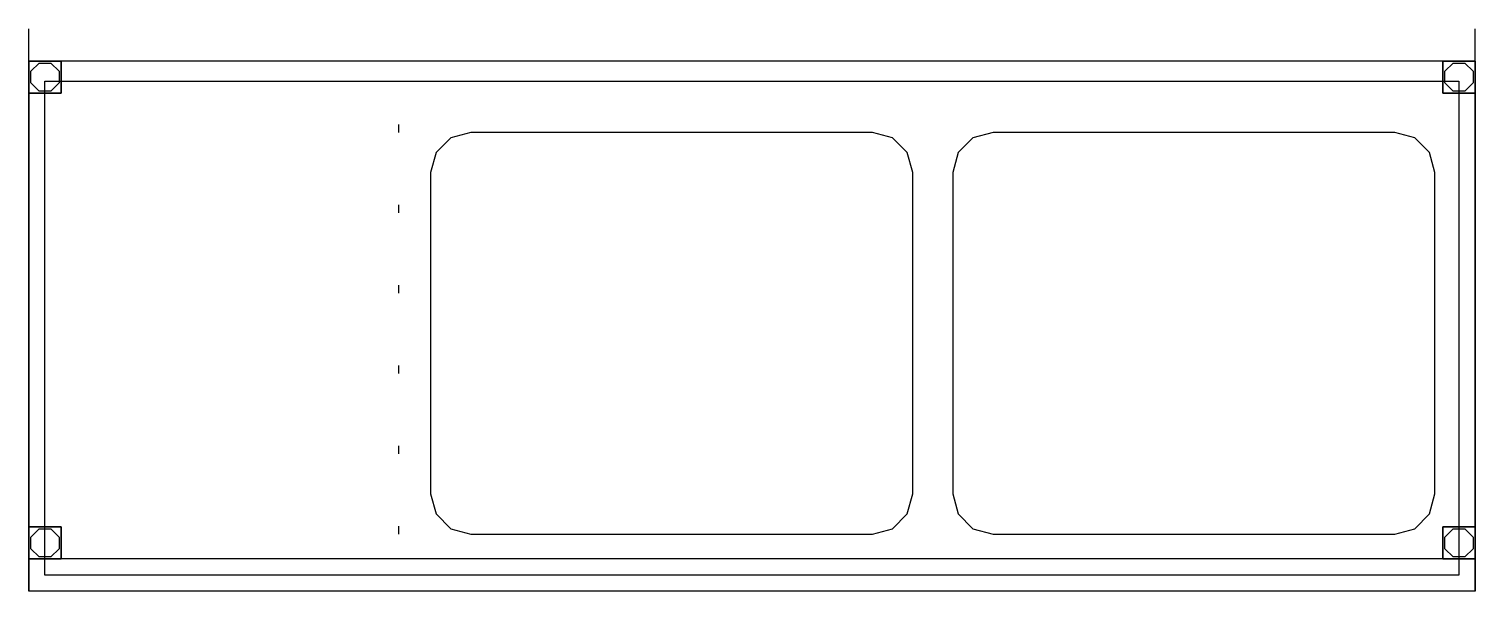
# Model space of a CAD drawing. Header units: millimetres. Extents: x 8159 to 14952, y 6817 to 11888.
# Drawn here: x 9159.1 to 9339.1, y 11812 to 11882 of the extents above; entities that cross this region are included whole.
import ezdxf

# ---------------------------------------------------------------- set-up
doc = ezdxf.new("R2010")
doc.units = ezdxf.units.MM
doc.header["$LTSCALE"] = 5
doc.layers.add('200-EquipSteel-3d', color=9, linetype='Continuous')

msp = doc.modelspace()

# ---------------------------------------------------------------- linework, layer by layer
at = {"layer": '200-EquipSteel-3d'}
for p, q in [((9335.05, 11878, 57), (9163.05, 11878, 57)), ((9159.05, 11820, 57), (9159.05, 11874, 57)), ((9339.05, 11874, 57), (9339.05, 11820, 57)), ((9335.05, 11816, 57), (9163.05, 11816, 57)), ((9339.05, 11812, 85), (9159.05, 11812, 85))]:
    msp.add_line(p, q, dxfattribs=at)
at = {"layer": '200-EquipSteel-3d', "extrusion": (-1, 0, 0)}
for points, elevation in [([(-11877.5, 90), (-11878.56, 90.44), (-11879, 91.5), (-11879, 100), (-11882, 100), (-11882, 85)], -9339.05), ([(-11870.1, 88), (-11869.95, 88.35), (-11869.6, 88.5), (-11869.24, 88.35), (-11869.1, 88)], -9205.05), ([(-11860.1, 88), (-11859.95, 88.35), (-11859.6, 88.5), (-11859.24, 88.35), (-11859.1, 88)], -9205.05), ([(-11850.1, 88), (-11849.95, 88.35), (-11849.6, 88.5), (-11849.24, 88.35), (-11849.1, 88)], -9205.05), ([(-11840.1, 88), (-11839.95, 88.35), (-11839.6, 88.5), (-11839.24, 88.35), (-11839.1, 88)], -9205.05), ([(-11830.1, 88), (-11829.95, 88.35), (-11829.6, 88.5), (-11829.24, 88.35), (-11829.1, 88)], -9205.05), ([(-11820.1, 88), (-11819.95, 88.35), (-11819.6, 88.5), (-11819.24, 88.35), (-11819.1, 88)], -9205.05)]:
    msp.add_lwpolyline(points, dxfattribs=dict(at, elevation=elevation))
at = {"layer": '200-EquipSteel-3d'}
for points in [[(9161.78, 11877.75), (9162.8, 11876.72), (9162.8, 11875.27), (9161.78, 11874.25), (9160.33, 11874.25), (9159.3, 11875.27), (9159.3, 11876.72), (9160.33, 11877.75)], [(9337.78, 11877.75), (9338.8, 11876.72), (9338.8, 11875.27), (9337.78, 11874.25), (9336.33, 11874.25), (9335.3, 11875.27), (9335.3, 11876.72), (9336.33, 11877.75)], [(9161.78, 11819.75), (9162.8, 11818.72), (9162.8, 11817.27), (9161.78, 11816.25), (9160.33, 11816.25), (9159.3, 11817.27), (9159.3, 11818.72), (9160.33, 11819.75)], [(9337.78, 11819.75), (9338.8, 11818.72), (9338.8, 11817.27), (9337.78, 11816.25), (9336.33, 11816.25), (9335.3, 11817.27), (9335.3, 11818.72), (9336.33, 11819.75)]]:
    msp.add_lwpolyline(points, close=True, dxfattribs=at)
for points, elevation in [([(9337.05, 11875.5), (9337.05, 11814), (9161.05, 11814), (9161.05, 11875.5)], 88), ([(9264.05, 11819.1), (9266.55, 11819.77), (9268.38, 11821.6), (9269.05, 11824.1), (9269.05, 11864.1), (9268.38, 11866.6), (9266.55, 11868.43), (9264.05, 11869.1), (9214.05, 11869.1), (9211.55, 11868.43), (9209.72, 11866.6), (9209.05, 11864.1), (9209.05, 11824.1), (9209.72, 11821.6), (9211.55, 11819.77), (9214.05, 11819.1)], 60), ([(9329.05, 11819.1), (9331.55, 11819.77), (9333.38, 11821.6), (9334.05, 11824.1), (9334.05, 11864.1), (9333.38, 11866.6), (9331.55, 11868.43), (9329.05, 11869.1), (9279.05, 11869.1), (9276.55, 11868.43), (9274.72, 11866.6), (9274.05, 11864.1), (9274.05, 11824.1), (9274.72, 11821.6), (9276.55, 11819.77), (9279.05, 11819.1)], 60)]:
    msp.add_lwpolyline(points, close=True, dxfattribs=dict(at, elevation=elevation))
for points in [[(9159.05, 11877.5, 90), (9159.05, 11812, 90), (9159.05, 11812, 85), (9159.05, 11882, 85)], [(9339.05, 11877.5, 90), (9339.05, 11812, 90), (9339.05, 11812, 85), (9339.05, 11882, 85)]]:
    msp.add_polyline3d(points, dxfattribs=at)
at = {"layer": '200-EquipSteel-3d', "invisible_edges": 15}
for points in [[(9159.05, 11882, 85), (9159.05, 11812, 85), (9159.05, 11812, 90), (9159.05, 11882, 90)], [(9159.05, 11882, 90), (9159.05, 11882, 100), (9159.05, 11879, 100), (9159.05, 11879, 90)], [(9339.05, 11882, 85), (9339.05, 11812, 85), (9339.05, 11812, 90), (9339.05, 11882, 90)], [(9339.05, 11882, 90), (9339.05, 11882, 100), (9339.05, 11879, 100), (9339.05, 11879, 90)], [(9159.05, 11879, 90), (9159.05, 11879, 91.5), (9159.05, 11878.56, 90.44), (9159.05, 11877.5, 90)], [(9339.05, 11879, 90), (9339.05, 11879, 91.5), (9339.05, 11878.56, 90.44), (9339.05, 11877.5, 90)], [(9337.05, 11875.5, 90), (9339.05, 11877.5, 90), (9159.05, 11877.5, 90), (9161.05, 11875.5, 90)], [(9159.05, 11877.5, 90), (9161.05, 11875.5, 90), (9161.05, 11814, 90), (9159.05, 11812, 90)], [(9339.05, 11812, 90), (9337.05, 11814, 90), (9337.05, 11875.5, 90), (9339.05, 11877.5, 90)], [(9209.05, 11814, 88), (9161.05, 11814, 88), (9161.05, 11875.5, 88), (9209.05, 11875.5, 88)], [(9337.05, 11875.5, 88), (9334.05, 11869.1, 88), (9209.05, 11869.1, 88), (9209.05, 11875.5, 88)], [(9337.05, 11814, 88), (9334.05, 11819.1, 88), (9334.05, 11869.1, 88), (9337.05, 11875.5, 88)], [(9269.05, 11869.1, 60), (9269.05, 11819.1, 60), (9209.05, 11819.1, 60), (9209.05, 11869.1, 60)], [(9209.05, 11869.1, 88), (9209.72, 11866.6, 88), (9209.05, 11864.1, 88)], [(9209.05, 11869.1, 88), (9214.05, 11869.1, 88), (9211.55, 11868.43, 88), (9209.72, 11866.6, 88)], [(9269.05, 11869.1, 88), (9264.05, 11869.1, 88), (9266.55, 11868.43, 88), (9268.38, 11866.6, 88)], [(9269.05, 11869.1, 88), (9268.38, 11866.6, 88), (9269.05, 11864.1, 88)], [(9274.05, 11819.1, 88), (9269.05, 11819.1, 88), (9269.05, 11869.1, 88), (9274.05, 11869.1, 88)], [(9334.05, 11869.1, 60), (9334.05, 11819.1, 60), (9274.05, 11819.1, 60), (9274.05, 11869.1, 60)], [(9274.05, 11869.1, 88), (9274.72, 11866.6, 88), (9274.05, 11864.1, 88)], [(9274.05, 11869.1, 88), (9279.05, 11869.1, 88), (9276.55, 11868.43, 88), (9274.72, 11866.6, 88)], [(9334.05, 11869.1, 88), (9329.05, 11869.1, 88), (9331.55, 11868.43, 88), (9333.38, 11866.6, 88)], [(9334.05, 11869.1, 88), (9333.38, 11866.6, 88), (9334.05, 11864.1, 88)], [(9209.05, 11819.1, 88), (9209.72, 11821.6, 88), (9209.05, 11824.1, 88)], [(9269.05, 11819.1, 88), (9268.38, 11821.6, 88), (9269.05, 11824.1, 88)], [(9274.05, 11819.1, 88), (9274.72, 11821.6, 88), (9274.05, 11824.1, 88)], [(9334.05, 11819.1, 88), (9333.38, 11821.6, 88), (9334.05, 11824.1, 88)], [(9209.05, 11819.1, 88), (9214.05, 11819.1, 88), (9211.55, 11819.77, 88), (9209.72, 11821.6, 88)], [(9269.05, 11819.1, 88), (9264.05, 11819.1, 88), (9266.55, 11819.77, 88), (9268.38, 11821.6, 88)], [(9274.05, 11819.1, 88), (9279.05, 11819.1, 88), (9276.55, 11819.77, 88), (9274.72, 11821.6, 88)], [(9334.05, 11819.1, 88), (9329.05, 11819.1, 88), (9331.55, 11819.77, 88), (9333.38, 11821.6, 88)], [(9337.05, 11814, 88), (9334.05, 11819.1, 88), (9209.05, 11819.1, 88), (9209.05, 11814, 88)], [(9161.05, 11814, 90), (9159.05, 11812, 90), (9339.05, 11812, 90), (9337.05, 11814, 90)]]:
    msp.add_3dface(points, dxfattribs=at)

# ---------------------------------------------------------------- meshes
at = {"layer": '200-EquipSteel-3d'}
mesh = msp.add_polymesh((6, 3), dxfattribs=at)
for k, corner in enumerate([(9159.05, 11874, 85), (9159.05, 11874, 5), (9159.05, 11874, 5), (9163.05, 11874, 85), (9163.05, 11874, 5), (9163.05, 11874, 5), (9163.05, 11878, 85), (9163.05, 11878, 5), (9163.05, 11874, 5), (9159.05, 11878, 85), (9159.05, 11878, 5), (9159.05, 11874, 5), (9159.05, 11878, 85), (9159.05, 11878, 85), (9159.05, 11874, 85), (9163.05, 11878, 85), (9163.05, 11878, 85), (9163.05, 11874, 85)]):
    mesh.set_mesh_vertex(divmod(k, 3), corner)
mesh = msp.add_polymesh((6, 3), dxfattribs=at)
for k, corner in enumerate([(9335.05, 11874, 85), (9335.05, 11874, 5), (9335.05, 11874, 5), (9339.05, 11874, 85), (9339.05, 11874, 5), (9339.05, 11874, 5), (9339.05, 11878, 85), (9339.05, 11878, 5), (9339.05, 11874, 5), (9335.05, 11878, 85), (9335.05, 11878, 5), (9335.05, 11874, 5), (9335.05, 11878, 85), (9335.05, 11878, 85), (9335.05, 11874, 85), (9339.05, 11878, 85), (9339.05, 11878, 85), (9339.05, 11874, 85)]):
    mesh.set_mesh_vertex(divmod(k, 3), corner)
mesh = msp.add_polymesh((6, 3), dxfattribs=at)
for k, corner in enumerate([(9159.05, 11816, 85), (9159.05, 11816, 5), (9159.05, 11816, 5), (9163.05, 11816, 85), (9163.05, 11816, 5), (9163.05, 11816, 5), (9163.05, 11820, 85), (9163.05, 11820, 5), (9163.05, 11816, 5), (9159.05, 11820, 85), (9159.05, 11820, 5), (9159.05, 11816, 5), (9159.05, 11820, 85), (9159.05, 11820, 85), (9159.05, 11816, 85), (9163.05, 11820, 85), (9163.05, 11820, 85), (9163.05, 11816, 85)]):
    mesh.set_mesh_vertex(divmod(k, 3), corner)
mesh = msp.add_polymesh((6, 3), dxfattribs=at)
for k, corner in enumerate([(9335.05, 11816, 85), (9335.05, 11816, 5), (9335.05, 11816, 5), (9339.05, 11816, 85), (9339.05, 11816, 5), (9339.05, 11816, 5), (9339.05, 11820, 85), (9339.05, 11820, 5), (9339.05, 11816, 5), (9335.05, 11820, 85), (9335.05, 11820, 5), (9335.05, 11816, 5), (9335.05, 11820, 85), (9335.05, 11820, 85), (9335.05, 11816, 85), (9339.05, 11820, 85), (9339.05, 11820, 85), (9339.05, 11816, 85)]):
    mesh.set_mesh_vertex(divmod(k, 3), corner)

doc.saveas('drawing.dxf')
